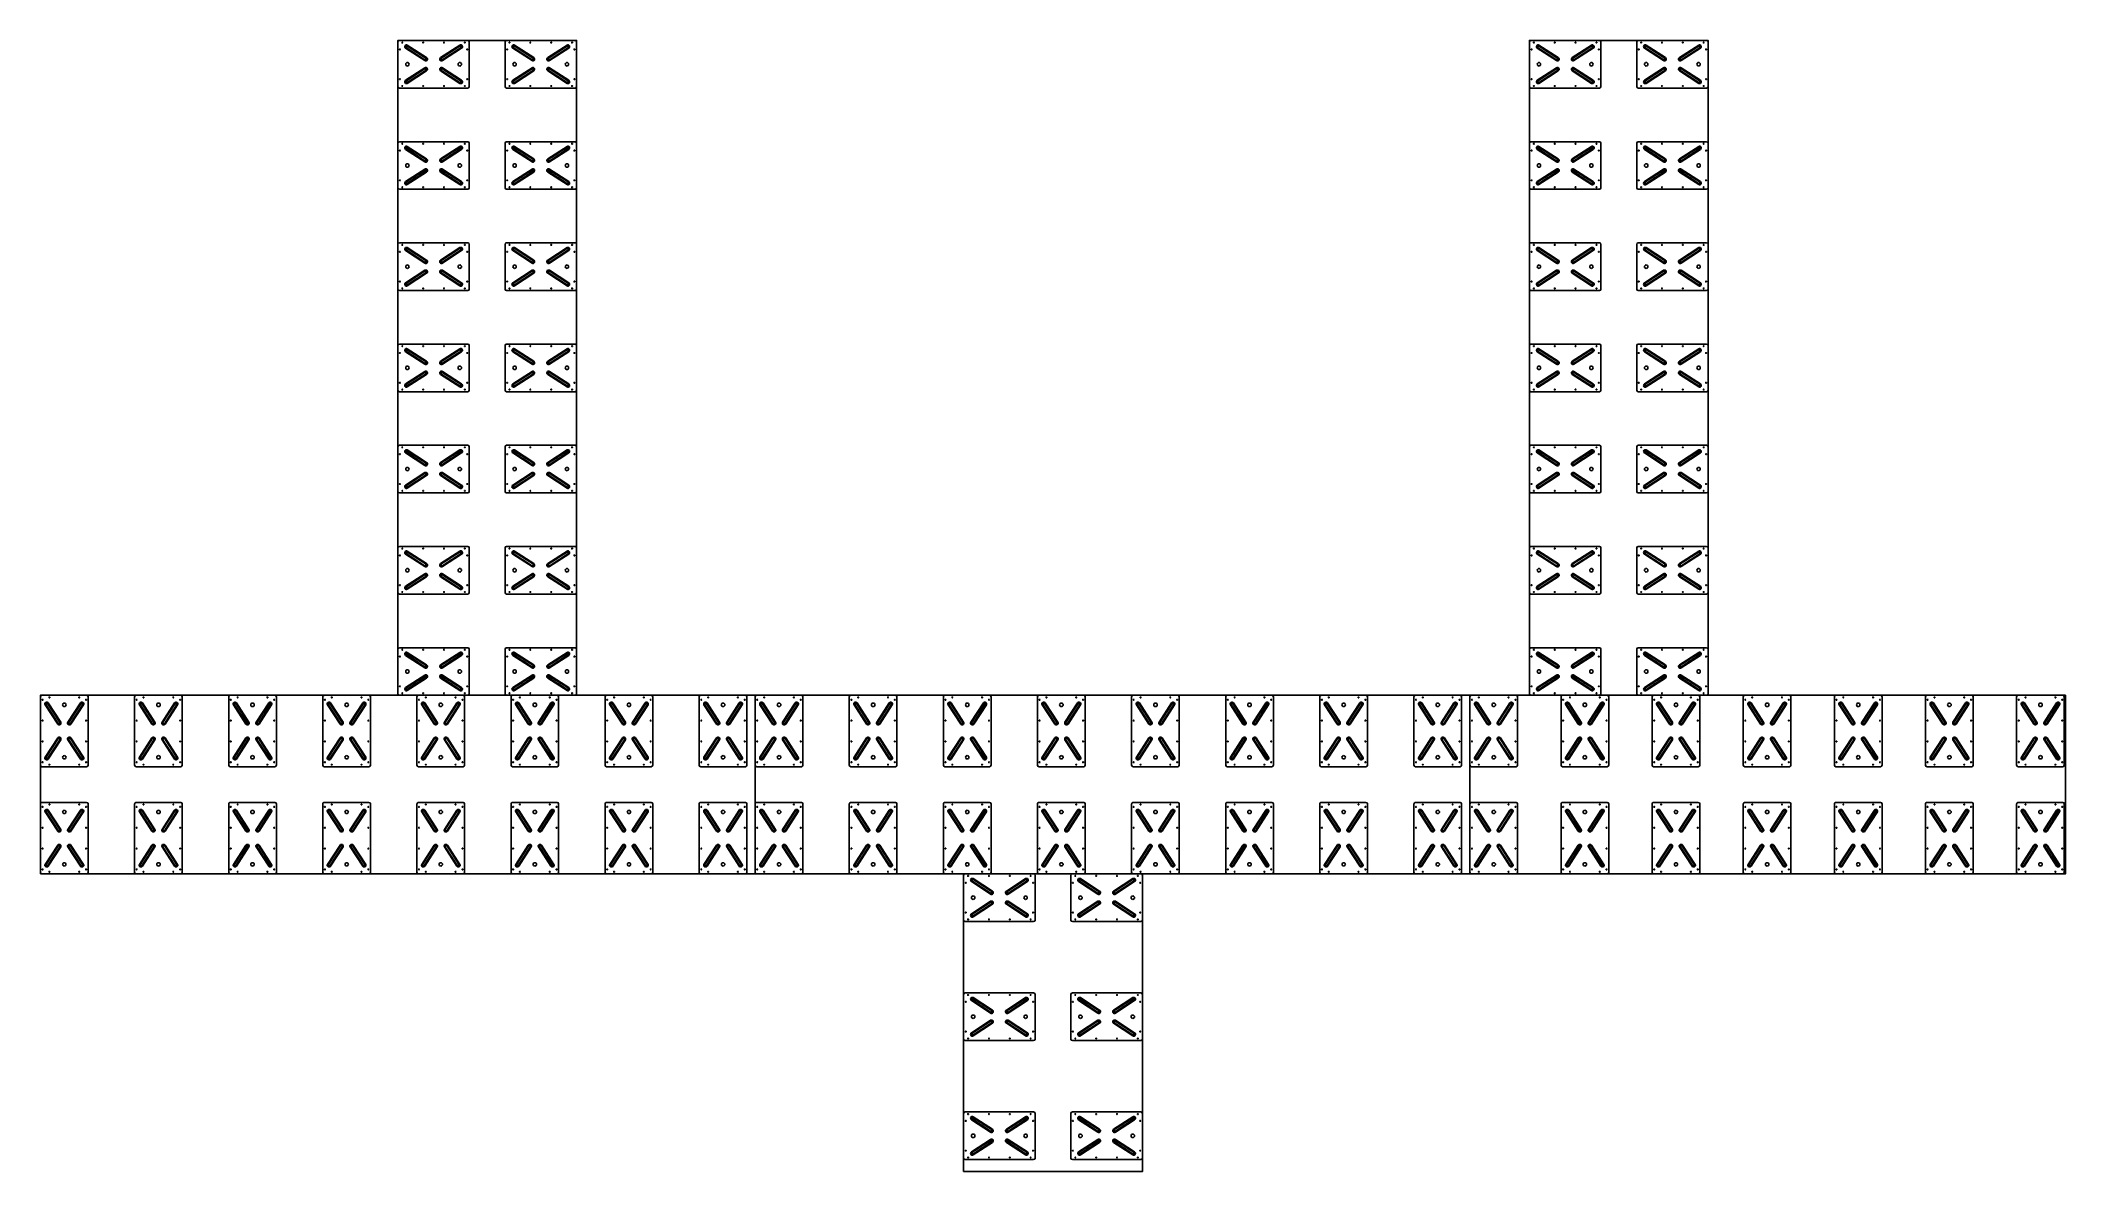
# Model space of a CAD drawing. Header units: millimetres. Extents: x -1905078 to 890385, y 1304549 to 3975677.
# Drawn here: x -1851386 to -1817386, y 1327062 to 1346062 of the extents above; entities that cross this region are included whole.
import ezdxf

# ---------------------------------------------------------------- set-up
doc = ezdxf.new("R2010")
doc.units = ezdxf.units.MM
doc.header["$LTSCALE"] = 1000
doc.layers.add('W-FLOAT_BOWL浮筒', color=253, linetype='CONTINUOUS')
doc.layers.add('W-STEEL_FRAME钢架', color=3, linetype='CONTINUOUS')

# ---------------------------------------------------------------- blocks, each defined once
blk = doc.blocks.new('fx')
at = {"layer": 'W-FLOAT_BOWL浮筒'}
for p, q in [((0, 375), (0, -375)), ((1175, 400), (25, 400)), ((1200, -375), (1200, 375)), ((121, 311), (116, 301)), ((116, 301), (118, 289)), ((118, 289), (121, 279)), ((128, 320), (121, 311)), ((121, 279), (129, 271)), ((126, 296), (129, 306)), ((128, 286), (126, 296)), ((139, 325), (128, 320)), ((134, 279), (128, 286)), ((129, 306), (136, 314)), ((129, 296), (131, 304)), ((131, 288), (129, 296)), ((137, 283), (129, 271)), ((129, 271), (453, 61)), ((131, 304), (137, 311)), ((137, 283), (131, 288)), ((132, 1), (134, 11)), ((134, -11), (132, 1)), ((134, 279), (458, 68)), ((134, 11), (140, 21)), ((136, 314), (145, 316)), ((137, 311), (145, 313)), ((153, 309), (137, 283)), ((461, 71), (137, 283)), ((150, 325), (139, 325)), ((140, 21), (150, 28)), ((145, 316), (155, 313)), ((145, 313), (153, 309)), ((159, 321), (150, 325)), ((150, 28), (161, 29)), ((159, 321), (153, 309)), ((153, 309), (477, 100)), ((478, 103), (155, 313)), ((483, 112), (159, 321)), ((161, 29), (171, 28)), ((171, 28), (180, 21)), ((180, 21), (187, 11)), ((187, 11), (188, 1)), ((188, 1), (187, -11)), ((461, 71), (453, 61)), ((453, 61), (464, 56)), ((467, 65), (458, 68)), ((461, 71), (477, 100)), ((469, 70), (461, 71)), ((464, 56), (475, 56)), ((478, 68), (467, 65)), ((475, 71), (469, 70)), ((482, 76), (475, 71)), ((475, 56), (485, 61)), ((483, 112), (477, 100)), ((477, 100), (482, 93)), ((478, 103), (485, 95)), ((485, 75), (478, 68)), ((482, 93), (485, 85)), ((485, 85), (482, 76)), ((491, 103), (483, 112)), ((485, 95), (488, 85)), ((488, 85), (485, 75)), ((485, 61), (493, 70)), ((496, 93), (491, 103)), ((493, 70), (496, 81)), ((496, 81), (496, 93)), ((709, 103), (704, 93)), ((704, 93), (704, 81)), ((704, 81), (707, 70)), ((707, 70), (715, 61)), ((717, 112), (709, 103)), ((712, 85), (715, 95)), ((715, 75), (712, 85)), ((715, 95), (722, 103)), ((723, 68), (715, 75)), ((715, 61), (725, 56)), ((1041, 321), (717, 112)), ((717, 112), (723, 100)), ((717, 85), (718, 93)), ((718, 76), (717, 85)), ((718, 93), (723, 100)), ((725, 71), (718, 76)), ((1045, 313), (722, 103)), ((723, 100), (1047, 309)), ((741, 71), (723, 100)), ((733, 65), (723, 68)), ((733, 70), (725, 71)), ((725, 56), (736, 56)), ((741, 71), (733, 70)), ((742, 68), (733, 65)), ((736, 56), (747, 61)), ((1064, 283), (741, 71)), ((741, 71), (747, 61)), ((742, 68), (1066, 279)), ((747, 61), (1071, 271)), ((1015, 11), (1012, 1)), ((1012, 1), (1015, -11)), ((1020, 21), (1015, 11)), ((1029, 28), (1020, 21)), ((1041, 29), (1029, 28)), ((1052, 325), (1041, 321)), ((1047, 309), (1041, 321)), ((1050, 28), (1041, 29)), ((1045, 313), (1055, 316)), ((1047, 309), (1055, 313)), ((1047, 309), (1064, 283)), ((1060, 21), (1050, 28)), ((1063, 325), (1052, 325)), ((1055, 316), (1064, 314)), ((1055, 313), (1063, 311)), ((1066, 11), (1060, 21)), ((1072, 320), (1063, 325)), ((1063, 311), (1069, 304)), ((1064, 314), (1072, 306)), ((1069, 288), (1064, 283)), ((1064, 283), (1071, 271)), ((1072, 286), (1066, 279)), ((1068, 1), (1066, 11)), ((1066, -11), (1068, 1)), ((1069, 304), (1071, 296)), ((1071, 296), (1069, 288)), ((1071, 271), (1079, 279)), ((1080, 311), (1072, 320)), ((1072, 306), (1076, 296)), ((1076, 296), (1072, 286)), ((1079, 279), (1084, 289)), ((1084, 301), (1080, 311)), ((1084, 289), (1084, 301)), ((118, -288), (116, -299)), ((116, -299), (121, -311)), ((121, -278), (118, -288)), ((129, -269), (121, -278)), ((121, -311), (128, -320)), ((126, -296), (128, -286)), ((129, -306), (126, -296)), ((128, -286), (134, -278)), ((128, -320), (139, -325)), ((453, -60), (129, -269)), ((129, -269), (137, -281)), ((129, -296), (131, -288)), ((131, -304), (129, -296)), ((136, -313), (129, -306)), ((131, -288), (137, -281)), ((137, -309), (131, -304)), ((140, -21), (134, -11)), ((458, -68), (134, -278)), ((145, -314), (136, -313)), ((137, -281), (461, -71)), ((153, -309), (137, -281)), ((145, -311), (137, -309)), ((139, -325), (150, -325)), ((150, -26), (140, -21)), ((153, -309), (145, -311)), ((155, -313), (145, -314)), ((161, -29), (150, -26)), ((150, -325), (159, -320)), ((477, -98), (153, -309)), ((153, -309), (159, -320)), ((155, -313), (478, -101)), ((159, -320), (483, -110)), ((171, -26), (161, -29)), ((180, -21), (171, -26)), ((187, -11), (180, -21)), ((464, -56), (453, -60)), ((453, -60), (461, -71)), ((458, -68), (467, -65)), ((461, -71), (469, -68)), ((461, -71), (477, -98)), ((475, -56), (464, -56)), ((467, -65), (478, -66)), ((469, -68), (475, -70)), ((485, -61), (475, -56)), ((475, -70), (482, -76)), ((482, -93), (477, -98)), ((477, -98), (483, -110)), ((478, -66), (485, -75)), ((485, -95), (478, -101)), ((482, -76), (485, -85)), ((485, -85), (482, -93)), ((483, -110), (491, -101)), ((493, -70), (485, -61)), ((485, -75), (488, -85)), ((488, -85), (485, -95)), ((491, -101), (496, -91)), ((496, -80), (493, -70)), ((496, -91), (496, -80)), ((707, -70), (704, -80)), ((704, -80), (704, -91)), ((704, -91), (709, -101)), ((715, -61), (707, -70)), ((709, -101), (717, -110)), ((712, -85), (715, -75)), ((715, -95), (712, -85)), ((725, -56), (715, -61)), ((715, -75), (723, -66)), ((722, -101), (715, -95)), ((717, -85), (718, -76)), ((718, -93), (717, -85)), ((723, -98), (717, -110)), ((717, -110), (1041, -320)), ((718, -76), (725, -70)), ((723, -98), (718, -93)), ((722, -101), (1045, -313)), ((723, -66), (733, -65)), ((741, -71), (723, -98)), ((1047, -309), (723, -98)), ((736, -56), (725, -56)), ((725, -70), (733, -68)), ((733, -65), (742, -68)), ((733, -68), (741, -71)), ((747, -60), (736, -56)), ((747, -60), (741, -71)), ((741, -71), (1064, -281)), ((1066, -278), (742, -68)), ((1071, -269), (747, -60)), ((1015, -11), (1020, -21)), ((1020, -21), (1029, -26)), ((1029, -26), (1041, -29)), ((1041, -29), (1050, -26)), ((1041, -320), (1047, -309)), ((1041, -320), (1052, -325)), ((1055, -314), (1045, -313)), ((1047, -309), (1064, -281)), ((1055, -311), (1047, -309)), ((1050, -26), (1060, -21)), ((1052, -325), (1063, -325)), ((1063, -309), (1055, -311)), ((1064, -313), (1055, -314)), ((1060, -21), (1066, -11)), ((1069, -304), (1063, -309)), ((1063, -325), (1072, -320)), ((1071, -269), (1064, -281)), ((1064, -281), (1069, -288)), ((1072, -306), (1064, -313)), ((1066, -278), (1072, -286)), ((1069, -288), (1071, -296)), ((1071, -296), (1069, -304)), ((1079, -278), (1071, -269)), ((1072, -286), (1076, -296)), ((1076, -296), (1072, -306)), ((1072, -320), (1080, -311)), ((1084, -288), (1079, -278)), ((1080, -311), (1084, -299)), ((1084, -299), (1084, -288)), ((25, -400), (1175, -400))]:
    blk.add_line(p, q, dxfattribs=at)
for centre in [(75, 365), (425, 365), (775, 365), (1125, 365), (35, 250), (1165, 250), (35, -250), (1165, -250), (75, -365), (425, -365), (775, -365), (1125, -365)]:
    blk.add_circle(centre, 7, dxfattribs=at)
for centre, start, end in [((25, 375), 90, 180), ((1175, 375), 0, 90), ((25, -375), 180, 270), ((1175, -375), 270, 0)]:
    blk.add_arc(centre, 25, start, end, dxfattribs=at)
blk = doc.blocks.new('*U193')
at = {"layer": 'W-FLOAT_BOWL浮筒', "rotation": 270}
blk.add_blockref('fx', (0, 600), dxfattribs=at)
blk = doc.blocks.new('*U195')
at = {"layer": 'W-FLOAT_BOWL浮筒', "color": 0, "linetype": 'ByBlock', "lineweight": -2, "transparency": 16777216}
for p in [(0, 1800), (1580, 1800), (3160, 1800), (4740, 1800), (6320, 1800), (7900, 1800), (9480, 1800), (11060, 1800), (0, 0), (1580, 0), (3160, 0), (4740, 0), (6320, 0), (7900, 0), (9480, 0), (11060, 0)]:
    blk.add_blockref('*U193', p, dxfattribs=at)
blk = doc.blocks.new('*U196')
at = {"layer": 'W-FLOAT_BOWL浮筒', "rotation": 270}
blk.add_blockref('fx', (0, 600), dxfattribs=at)
blk = doc.blocks.new('*U197')
at = {"layer": 'W-FLOAT_BOWL浮筒', "color": 0, "linetype": 'ByBlock', "lineweight": -2, "transparency": 16777216}
for p in [(0, 1800), (1580, 1800), (3160, 1800), (4740, 1800), (6320, 1800), (7900, 1800), (9480, 1800), (11060, 1800), (0, 0), (1580, 0), (3160, 0), (4740, 0), (6320, 0), (7900, 0), (9480, 0), (11060, 0)]:
    blk.add_blockref('*U196', p, dxfattribs=at)
blk = doc.blocks.new('*U198')
at = {"layer": 'W-FLOAT_BOWL浮筒', "rotation": 270}
blk.add_blockref('fx', (0, 600), dxfattribs=at)
blk = doc.blocks.new('*U199')
at = {"layer": 'W-FLOAT_BOWL浮筒', "color": 0, "linetype": 'ByBlock', "lineweight": -2, "transparency": 16777216}
for p in [(0, 1800), (1530, 1800), (3060, 1800), (4590, 1800), (6120, 1800), (7650, 1800), (9180, 1800), (0, 0), (1530, 0), (3060, 0), (4590, 0), (6120, 0), (7650, 0), (9180, 0)]:
    blk.add_blockref('*U198', p, dxfattribs=at)
blk = doc.blocks.new('*U214')
at = {"layer": 'W-FLOAT_BOWL浮筒'}
blk.add_blockref('fx', (-600, 0), dxfattribs=at)
blk = doc.blocks.new('*U216')
at = {"layer": 'W-FLOAT_BOWL浮筒', "color": 0, "linetype": 'ByBlock', "lineweight": -2, "transparency": 16777216}
for p in [(0, 0), (1800, 0), (0, -2000), (1800, -2000), (0, -4000), (1800, -4000)]:
    blk.add_blockref('*U214', p, dxfattribs=at)
blk = doc.blocks.new('*U207')
at = {"layer": 'W-FLOAT_BOWL浮筒'}
blk.add_blockref('fx', (-600, 0), dxfattribs=at)
blk = doc.blocks.new('*U208')
at = {"layer": 'W-FLOAT_BOWL浮筒', "color": 0, "linetype": 'ByBlock', "lineweight": -2, "transparency": 16777216}
for p in [(0, 0), (1800, 0), (0, -1700), (1800, -1700), (0, -3400), (1800, -3400), (0, -5100), (1800, -5100), (0, -6800), (1800, -6800), (0, -8500), (1800, -8500), (0, -10200), (1800, -10200)]:
    blk.add_blockref('*U207', p, dxfattribs=at)
blk = doc.blocks.new('*U210')
at = {"layer": 'W-FLOAT_BOWL浮筒'}
blk.add_blockref('fx', (-600, 0), dxfattribs=at)
blk = doc.blocks.new('*U211')
at = {"layer": 'W-FLOAT_BOWL浮筒', "color": 0, "linetype": 'ByBlock', "lineweight": -2, "transparency": 16777216}
for p in [(0, 0), (1800, 0), (0, -1700), (1800, -1700), (0, -3400), (1800, -3400), (0, -5100), (1800, -5100), (0, -6800), (1800, -6800), (0, -8500), (1800, -8500), (0, -10200), (1800, -10200)]:
    blk.add_blockref('*U210', p, dxfattribs=at)

msp = doc.modelspace()

# ---------------------------------------------------------------- linework, layer by layer
at = {"layer": 'W-STEEL_FRAME钢架'}
for points in [[(-1845385.6, 1335061.7), (-1842385.6, 1335061.7), (-1842385.6, 1346061.7), (-1845385.6, 1346061.7)], [(-1826385.6, 1335061.7), (-1823385.6, 1335061.7), (-1823385.6, 1346061.7), (-1826385.6, 1346061.7)], [(-1851385.6, 1332061.7), (-1839385.6, 1332061.7), (-1839385.6, 1335061.7), (-1851385.6, 1335061.7)], [(-1839385.6, 1332061.7), (-1827385.6, 1332061.7), (-1827385.6, 1335061.7), (-1839385.6, 1335061.7)], [(-1827385.6, 1332061.7), (-1817385.6, 1332061.7), (-1817385.6, 1335061.7), (-1827385.6, 1335061.7)], [(-1835885.6, 1327061.7), (-1832885.6, 1327061.7), (-1832885.6, 1332061.7), (-1835885.6, 1332061.7)]]:
    msp.add_lwpolyline(points, close=True, dxfattribs=at)

# ---------------------------------------------------------------- block references
at = {"layer": 'W-FLOAT_BOWL浮筒'}
for name, p in [('*U208', (-1844785.6, 1345661.7)), ('*U211', (-1825785.6, 1345661.7)), ('*U195', (-1850985.6, 1332661.7)), ('*U197', (-1838985.6, 1332661.7)), ('*U199', (-1826985.6, 1332661.7)), ('*U216', (-1835285.6, 1331661.7))]:
    msp.add_blockref(name, p, dxfattribs=at)

doc.saveas('drawing.dxf')
